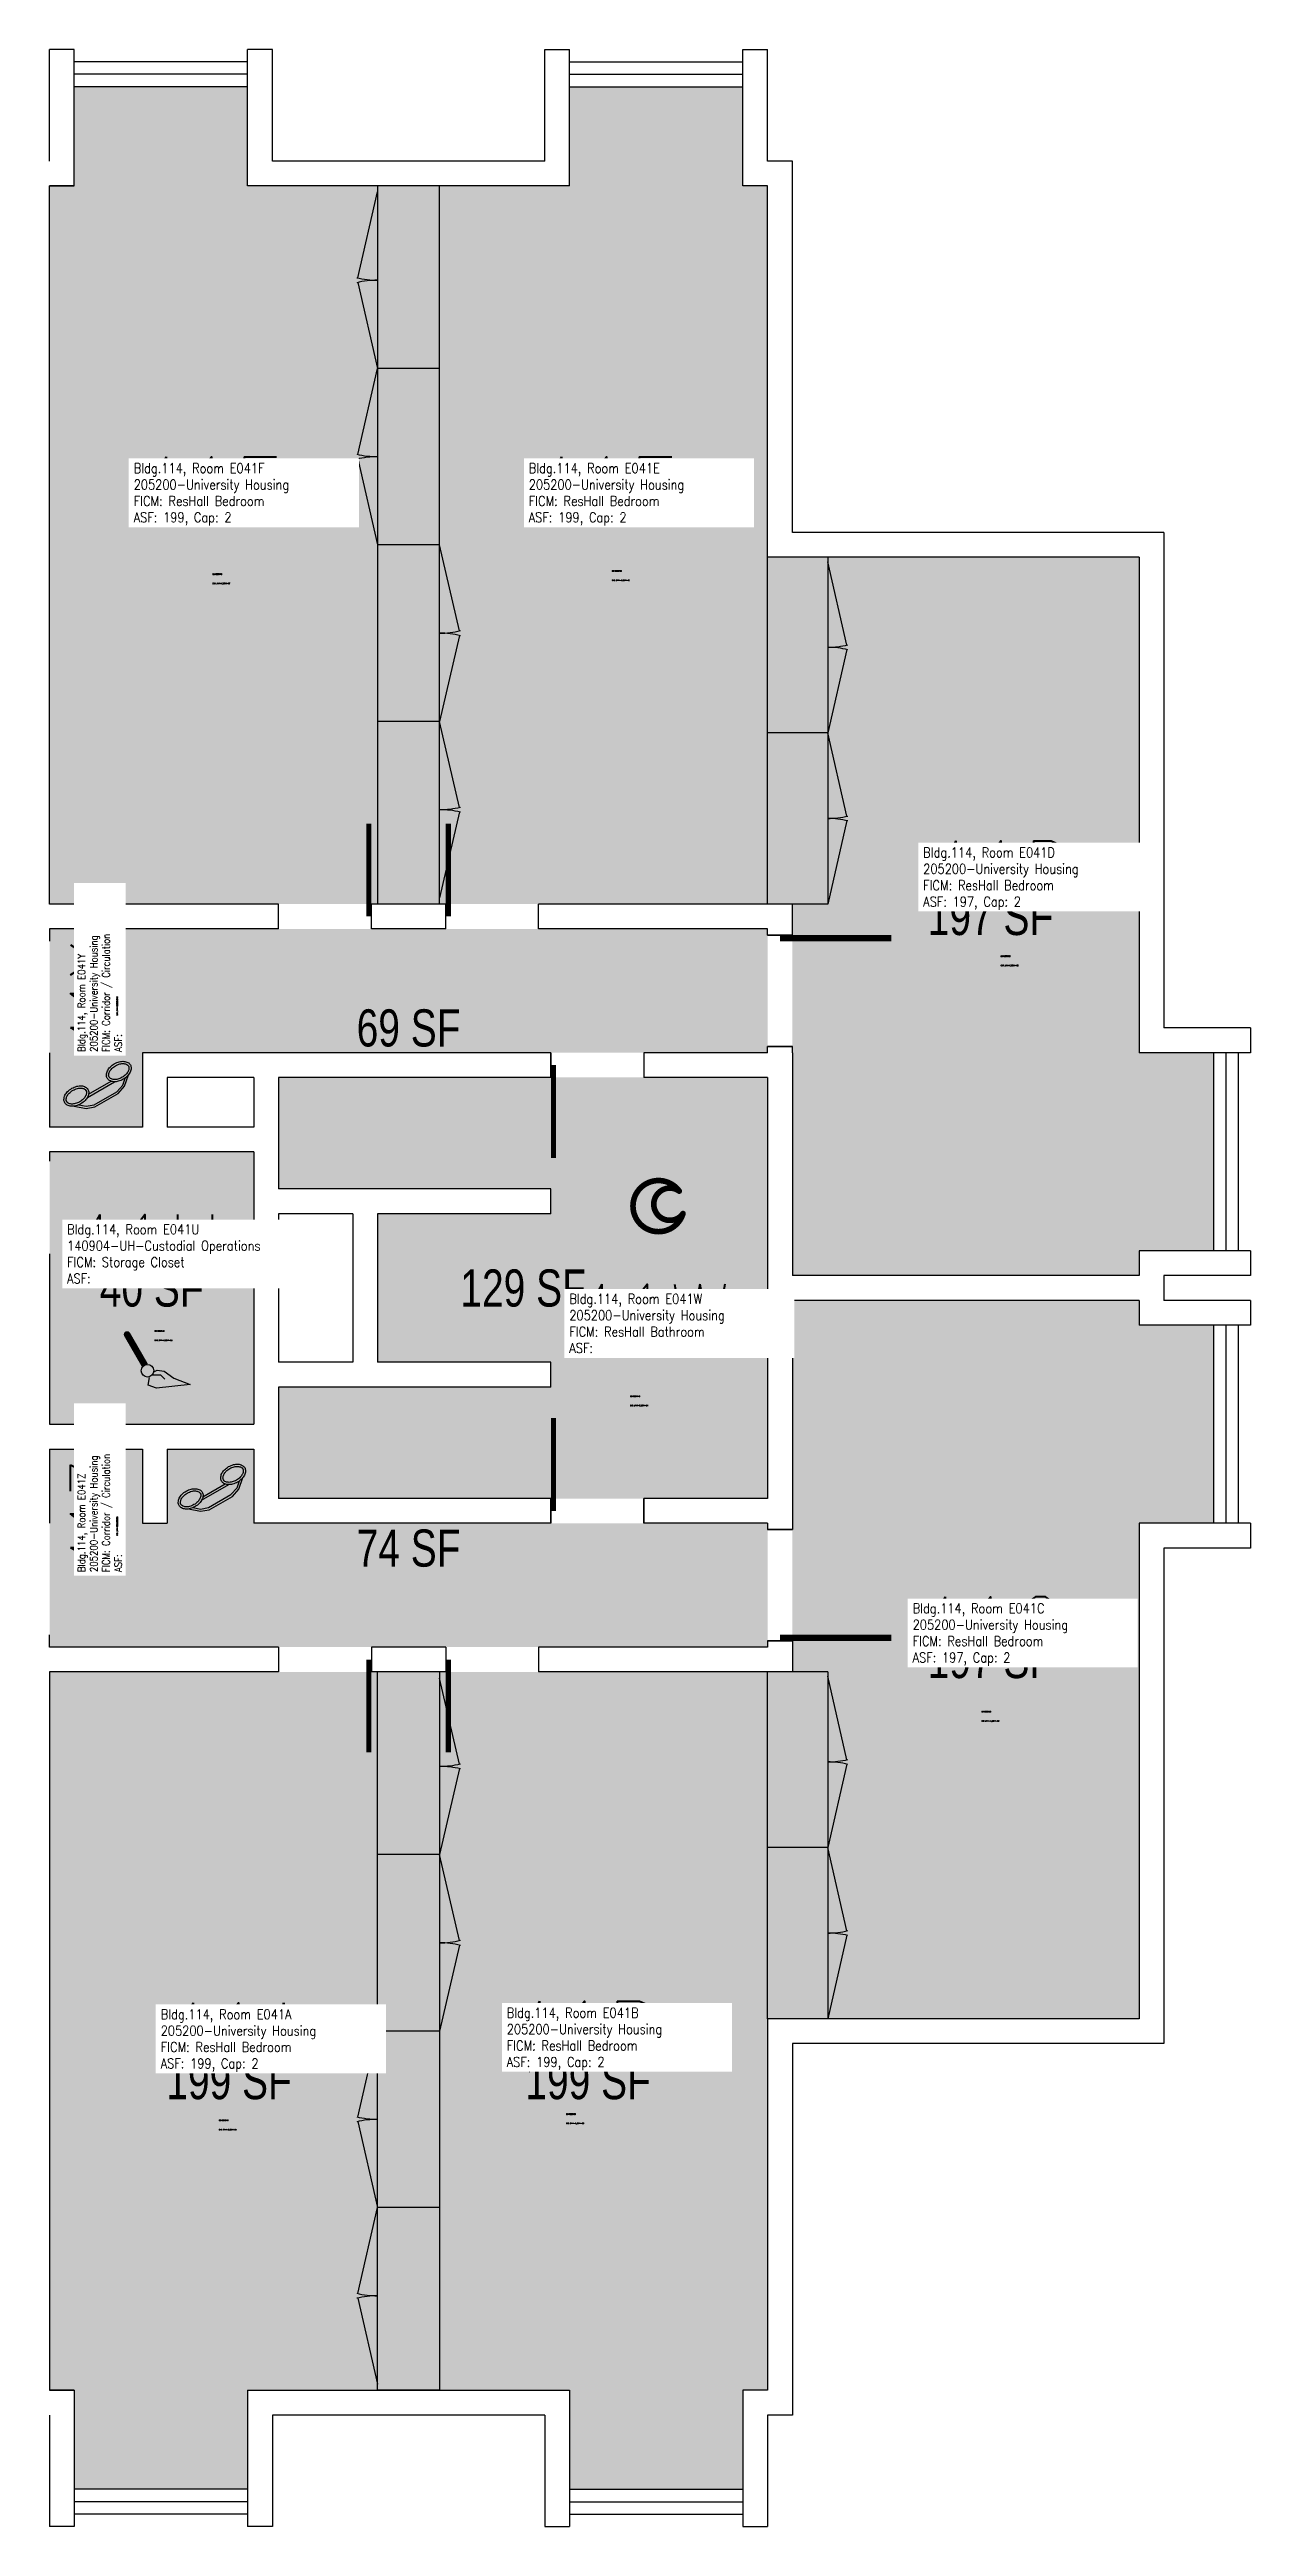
# Model space of a CAD drawing. Header units: inches. Extents: x 0 to 2044, y 0 to 2444.
# Drawn here: x 1656 to 2044, y 1644 to 2444 of the extents above; entities that cross this region are included whole.
import ezdxf
from ezdxf.enums import TextEntityAlignment as Align

# ---------------------------------------------------------------- set-up
doc = ezdxf.new("R2010")
doc.units = ezdxf.units.IN
doc.header["$LTSCALE"] = 10
doc.header["$MEASUREMENT"] = 0
doc.layers.get('0').update_dxf_attribs({"linetype": 'CONTINUOUS'})
for name, color, linetype in [('A-DOOR', 2, 'CONTINUOUS'), ('A-FLOR', 3, 'CONTINUOUS'), ('A-GLAZ', 1, 'CONTINUOUS'), ('A-GLAZ-SILL', 2, 'CONTINUOUS'), ('A-IDEN-CNUM', 7, 'CONTINUOUS'), ('A-IDEN-ICON', 4, 'CONTINUOUS'), ('A-IDEN-RNUM', 7, 'CONTINUOUS'), ('A-IDEN-SNUM', 4, 'CONTINUOUS'), ('A-IDEN-VNUM', 4, 'CONTINUOUS'), ('A-WALL', 7, 'CONTINUOUS'), ('AREA-TEXT', 3, 'CONTINUOUS'), ('Rooms-Category-Color', 7, 'CONTINUOUS'), ('Rooms-College-Color', 7, 'CONTINUOUS'), ('Rooms-Department-Color', 7, 'CONTINUOUS'), ('Rooms-Division-Color', 7, 'CONTINUOUS'), ('Rooms-Information', 7, 'CONTINUOUS')]:
    doc.layers.add(name, color=color, linetype=linetype)
doc.styles.add('AREA', font='arial.ttf', dxfattribs={"width": 0.75, "height": 24})
doc.styles.add('ROOMSNUMBER', font='txt.shx', dxfattribs={"height": 0.03})
doc.styles.add('ROOMVNUMBER', font='simplex.shx', dxfattribs={"width": 0.85})

msp = doc.modelspace()

# ---------------------------------------------------------------- texts
at = {"layer": 'A-IDEN-CNUM', "style": 'ROOMSNUMBER'}
for s, p in [('CAD #114-E_0041-0E', (1837.78, 2272.4)), ('CAD #114-E_0041-0F', (1708.7, 2271.37)), ('CAD #114-E_0041-0D', (1963.33, 2147.99)), ('CAD #114-E_0041-0U', (1689.97, 2026.93)), ('CAD #114-E_0041-0W', (1843.63, 2005.86)), ('CAD #114-E_0041-0C', (1957.11, 1903.95)), ('CAD #114-E_0041-0A', (1710.75, 1771.98)), ('CAD #114-E_0041-0B', (1822.93, 1774))]:
    msp.add_text(s, height=0.36, dxfattribs=at).set_placement(p)
for s, p in [('CAD #114-E_0041-0Y', (1678.05, 2132.05)), ('CAD #114-E_0041-0Z', (1678.05, 1964.05))]:
    msp.add_text(s, height=0.36, rotation=90, dxfattribs=at).set_placement(p)
at = {"layer": 'A-IDEN-RNUM', "style": 'ROOMSNUMBER'}
for s, p in [('0041-F0', (1708.7, 2274.37)), ('0041-E0', (1837.78, 2275.4)), ('0041-D0', (1963.33, 2150.99)), ('0041-U0', (1689.97, 2029.93)), ('0041-W0', (1843.63, 2008.86)), ('0041-C0', (1957.11, 1906.95)), ('0041-B0', (1822.93, 1777)), ('0041-A0', (1710.75, 1774.98))]:
    msp.add_text(s, height=0.36, dxfattribs=at).set_placement(p)
for s, p in [('0041-Y0', (1678.05, 2135.05)), ('0041-Z0', (1678.05, 1967.05))]:
    msp.add_text(s, height=0.36, rotation=90, dxfattribs=at).set_placement(p)
at = {"layer": 'A-IDEN-SNUM', "style": 'ROOMSNUMBER'}
for s, p in [('1140E041F0', (1708.7, 2274.37)), ('1140E041E0', (1837.78, 2275.4)), ('1140E041D0', (1963.33, 2150.99)), ('1140E041U0', (1689.97, 2029.93)), ('1140E041W0', (1843.63, 2008.86)), ('1140E041C0', (1957.11, 1906.95)), ('1140E041B0', (1822.93, 1777)), ('1140E041A0', (1710.75, 1774.98))]:
    msp.add_text(s, height=0.36, dxfattribs=at).set_placement(p)
for s, p in [('1140E041Y0', (1678.05, 2135.05)), ('1140E041Z0', (1678.05, 1967.05))]:
    msp.add_text(s, height=0.36, rotation=90, dxfattribs=at).set_placement(p)
at = {"layer": 'A-IDEN-VNUM', "style": 'ROOMVNUMBER', "width": 0.85}
for s, p in [('41F', (1683.2, 2290.25)), ('41E', (1810.83, 2290.25)), ('41D', (1938.27, 2166.14)), ('41U', (1661.68, 2045.47)), ('41W', (1823.93, 2023.02)), ('41C', (1934.85, 1922)), ('41A', (1691.93, 1790.89)), ('41B', (1803.72, 1791.38))]:
    msp.add_text(s, height=22.238, dxfattribs=at).set_placement(p)
for s, p in [('41Y', (1679.41, 2120.24)), ('41Z', (1679.41, 1952.24))]:
    msp.add_text(s, height=16.678, rotation=90, dxfattribs=at).set_placement(p)
at = {"layer": 'AREA-TEXT', "style": 'AREA', "width": 0.75}
for s, p in [('199 SF', (1714, 2300)), ('199 SF', (1830, 2300)), ('197 SF', (1960, 2164)), ('69 SF', (1772, 2128)), ('40 SF', (1689, 2044)), ('129 SF', (1809, 2044)), ('74 SF', (1772, 1960)), ('197 SF', (1960, 1924)), ('199 SF', (1714, 1788)), ('199 SF', (1830, 1788))]:
    msp.add_text(s, height=12, dxfattribs=at).set_placement(p, align=Align.MIDDLE_CENTER)

# ---------------------------------------------------------------- blocks, each defined once
blk = doc.blocks.new('CPPHONE')
at = {"color": 0, "linetype": 'ByBlock'}
for p, q in [((0.0096, 0.0252), (-0.0196, -0.0252)), ((0.0169, 0.0279), (-0.0182, -0.0329))]:
    blk.add_line(p, q, dxfattribs=at)
for points in [[(0.0364, 0.0572), (0.0417, 0.0308), (0.0382, 0.0108), (0.0082, -0.0411), (-0.0083, -0.0558), (-0.0338, -0.0645)], [(0.0334, 0.047), (0.0366, 0.0307), (0.0334, 0.0126), (0.0043, -0.0379), (-0.0109, -0.0514), (-0.0265, -0.0567)]]:
    blk.add_lwpolyline(points, dxfattribs=at)
for points in [[(0.0288, 0.0786, 0.139889), (0.0216, 0.0804, 0.107118), (0.0122, 0.0781, 0.079812), (0.0039, 0.0722, 0.067459), (-0.0035, 0.0626, 0.067459), (-0.008, 0.0515, 0.079812), (-0.009, 0.0413, 0.107118), (-0.0064, 0.032, 0.139889), (-0.0012, 0.0267, 0.139889), (0.0061, 0.0248, 0.107118), (0.0155, 0.0272, 0.079812), (0.0238, 0.0331, 0.067459), (0.0312, 0.0426, 0.067459), (0.0357, 0.0538, 0.079812), (0.0367, 0.0639, 0.107118), (0.034, 0.0732, 0.139889)], [(0.0263, 0.0743, 0.139889), (0.0218, 0.0754, 0.107118), (0.0144, 0.0736, 0.079812), (0.0074, 0.0686, 0.067459), (0.0008, 0.0601, 0.067459), (-0.0032, 0.0502, 0.079812), (-0.004, 0.0417, 0.107118), (-0.0019, 0.0344, 0.139889), (0.0013, 0.031, 0.139889), (0.0059, 0.0298, 0.107118), (0.0133, 0.0317, 0.079812), (0.0203, 0.0367, 0.067459), (0.0268, 0.0451, 0.067459), (0.0309, 0.055, 0.079812), (0.0317, 0.0636, 0.107118), (0.0296, 0.0709, 0.139889)], [(-0.0262, -0.0167, 0.139889), (-0.0334, -0.0148, 0.107118), (-0.0428, -0.0172, 0.079812), (-0.0511, -0.0231, 0.067459), (-0.0585, -0.0326, 0.067459), (-0.063, -0.0438, 0.079812), (-0.064, -0.0539, 0.107118), (-0.0614, -0.0632, 0.139889), (-0.0562, -0.0686, 0.139889), (-0.0489, -0.0704, 0.107118), (-0.0395, -0.0681, 0.079812), (-0.0312, -0.0622, 0.067459), (-0.0238, -0.0526, 0.067459), (-0.0193, -0.0415, 0.079812), (-0.0183, -0.0313, 0.107118), (-0.021, -0.022, 0.139889)], [(-0.0287, -0.021, 0.139889), (-0.0332, -0.0198, 0.107118), (-0.0406, -0.0217, 0.079812), (-0.0476, -0.0267, 0.067459), (-0.0542, -0.0351, 0.067459), (-0.0582, -0.045, 0.079812), (-0.059, -0.0536, 0.107118), (-0.0569, -0.0609, 0.139889), (-0.0537, -0.0643, 0.139889), (-0.0491, -0.0654, 0.107118), (-0.0417, -0.0636, 0.079812), (-0.0347, -0.0586, 0.067459), (-0.0282, -0.0501, 0.067459), (-0.0241, -0.0402, 0.079812), (-0.0233, -0.0317, 0.107118), (-0.0254, -0.0244, 0.139889)]]:
    blk.add_lwpolyline(points, format="xyb", close=True, dxfattribs=at)
blk = doc.blocks.new('CPCUST')
at = {"color": 0, "linetype": 'ByBlock'}
for p, q in [((0.0171, -0.0639), (0.02, -0.0466)), ((0.0262, -0.0408), (0.0446, -0.0406)), ((0.0297, -0.0341), (0.0376, -0.0302)), ((0.0376, -0.0302), (0.0533, -0.0324)), ((0.0446, -0.0406), (0.0543, -0.0505)), ((0.0533, -0.0324), (0.0745, -0.0479)), ((0.0745, -0.0479), (0.1117, -0.0625)), ((0.0358, -0.0705), (0.0171, -0.0639)), ((0.1117, -0.0625), (0.0358, -0.0705))]:
    blk.add_line(p, q, dxfattribs=at)
at = {"color": 0, "linetype": 'ByBlock', "const_width": 0.0075}
blk.add_lwpolyline([(-0.0332, 0.0481, 1), (-0.0268, 0.0519, 1)], format="xyb", close=True, dxfattribs=at)
at = {"color": 0, "linetype": 'ByBlock', "const_width": 0.015}
blk.add_lwpolyline([(-0.03, 0.05), (0.01, -0.0193)], dxfattribs=at)
at = {"color": 0, "linetype": 'ByBlock'}
blk.add_circle((0.0158, -0.0313), 0.0141, dxfattribs=at)
blk = doc.blocks.new('CPBATH')
at = {"color": 0, "linetype": 'ByBlock', "const_width": 0.0127}
for points in [[(0.0571, 0.0168, 0.861492), (-0.0551, 0, 1)], [(-0.0551, 0, 0.726902), (0.0487, -0.0337, 1)], [(0.0571, 0.0168, 0.729002), (-0.0084, -0.0042, 1)], [(-0.0084, -0.0042, 0.609468), (0.0487, -0.0337, 1)]]:
    blk.add_lwpolyline(points, format="xyb", dxfattribs=at)
at = {"color": 0, "linetype": 'ByBlock', "const_width": 0.00637}
for points in [[(0.0544, 0.0152, 1), (0.0599, 0.0184, 1)], [(0.0459, -0.0353, 1), (0.0515, -0.0321, 1)]]:
    blk.add_lwpolyline(points, format="xyb", close=True, dxfattribs=at)

# ---------------------------------------------------------------- hatches: boundary and pattern name
at = {"layer": 'Rooms-Category-Color', "true_color": 0x728ef3}
for points in [[(1772, 2168), (1656, 2168), (1656, 2400), (1664, 2400), (1664, 2432), (1720, 2432), (1720, 2400), (1772, 2400)], [(1772, 2168), (1888, 2168), (1888, 2400), (1880, 2400), (1880, 2432), (1824, 2432), (1824, 2400), (1772, 2400)], [(2008, 2120), (2032, 2120), (2032, 2056), (2008, 2056), (2008, 2048), (1896, 2048), (1896, 2168), (1888, 2168), (1888, 2280), (2008, 2280)], [(1730, 2076), (1730, 2112), (1888, 2112), (1888, 1976), (1730, 1976), (1730, 2012), (1818, 2012), (1818, 2020), (1762, 2020), (1762, 2068), (1818, 2068), (1818, 2076)], [(1656, 2088), (1656, 2000), (1722, 2000), (1722, 2088)], [(2008, 1968), (2032, 1968), (2032, 2032), (2008, 2032), (2008, 2040), (1896, 2040), (1896, 1920), (1888, 1920), (1888, 1808), (2008, 1808)], [(1772, 1920), (1656, 1920), (1656, 1688), (1664, 1688), (1664, 1656), (1720, 1656), (1720, 1688), (1772, 1688)], [(1772, 1920), (1888, 1920), (1888, 1688), (1880, 1688), (1880, 1656), (1824, 1656), (1824, 1688), (1772, 1688)]]:
    msp.add_hatch(color=171, dxfattribs=at).paths.add_polyline_path(points)
at = {"layer": 'Rooms-Category-Color', "true_color": 0xadadad}
for points in [[(1888, 2120), (1888, 2160), (1656, 2160), (1656, 2096), (1686, 2096), (1686, 2120)], [(1656, 1928), (1656, 1992), (1686, 1992), (1686, 1968), (1694, 1968), (1694, 1992), (1722, 1992), (1722, 1968), (1888, 1968), (1888, 1928)]]:
    msp.add_hatch(color=253, dxfattribs=at).paths.add_polyline_path(points)
at = {"layer": 'Rooms-College-Color', "true_color": 0xadadad}
for points in [[(1772, 2168), (1656, 2168), (1656, 2400), (1664, 2400), (1664, 2432), (1720, 2432), (1720, 2400), (1772, 2400)], [(1772, 2168), (1888, 2168), (1888, 2400), (1880, 2400), (1880, 2432), (1824, 2432), (1824, 2400), (1772, 2400)], [(2008, 2120), (2032, 2120), (2032, 2056), (2008, 2056), (2008, 2048), (1896, 2048), (1896, 2168), (1888, 2168), (1888, 2280), (2008, 2280)], [(1888, 2120), (1888, 2160), (1656, 2160), (1656, 2096), (1686, 2096), (1686, 2120)], [(1730, 2076), (1730, 2112), (1888, 2112), (1888, 1976), (1730, 1976), (1730, 2012), (1818, 2012), (1818, 2020), (1762, 2020), (1762, 2068), (1818, 2068), (1818, 2076)], [(1656, 2088), (1656, 2000), (1722, 2000), (1722, 2088)], [(2008, 1968), (2032, 1968), (2032, 2032), (2008, 2032), (2008, 2040), (1896, 2040), (1896, 1920), (1888, 1920), (1888, 1808), (2008, 1808)], [(1656, 1928), (1656, 1992), (1686, 1992), (1686, 1968), (1694, 1968), (1694, 1992), (1722, 1992), (1722, 1968), (1888, 1968), (1888, 1928)], [(1772, 1920), (1656, 1920), (1656, 1688), (1664, 1688), (1664, 1656), (1720, 1656), (1720, 1688), (1772, 1688)], [(1772, 1920), (1888, 1920), (1888, 1688), (1880, 1688), (1880, 1656), (1824, 1656), (1824, 1688), (1772, 1688)]]:
    msp.add_hatch(color=253, dxfattribs=at).paths.add_polyline_path(points)
at = {"layer": 'Rooms-Department-Color', "true_color": 0x604aed}
for points in [[(1772, 2168), (1656, 2168), (1656, 2400), (1664, 2400), (1664, 2432), (1720, 2432), (1720, 2400), (1772, 2400)], [(1772, 2168), (1888, 2168), (1888, 2400), (1880, 2400), (1880, 2432), (1824, 2432), (1824, 2400), (1772, 2400)], [(2008, 2120), (2032, 2120), (2032, 2056), (2008, 2056), (2008, 2048), (1896, 2048), (1896, 2168), (1888, 2168), (1888, 2280), (2008, 2280)], [(1730, 2076), (1730, 2112), (1888, 2112), (1888, 1976), (1730, 1976), (1730, 2012), (1818, 2012), (1818, 2020), (1762, 2020), (1762, 2068), (1818, 2068), (1818, 2076)], [(1656, 2088), (1656, 2000), (1722, 2000), (1722, 2088)], [(2008, 1968), (2032, 1968), (2032, 2032), (2008, 2032), (2008, 2040), (1896, 2040), (1896, 1920), (1888, 1920), (1888, 1808), (2008, 1808)], [(1772, 1920), (1656, 1920), (1656, 1688), (1664, 1688), (1664, 1656), (1720, 1656), (1720, 1688), (1772, 1688)], [(1772, 1920), (1888, 1920), (1888, 1688), (1880, 1688), (1880, 1656), (1824, 1656), (1824, 1688), (1772, 1688)]]:
    msp.add_hatch(color=173, dxfattribs=at).paths.add_polyline_path(points)
at = {"layer": 'Rooms-Department-Color', "true_color": 0xacacac}
for points in [[(1888, 2120), (1888, 2160), (1656, 2160), (1656, 2096), (1686, 2096), (1686, 2120)], [(1656, 1928), (1656, 1992), (1686, 1992), (1686, 1968), (1694, 1968), (1694, 1992), (1722, 1992), (1722, 1968), (1888, 1968), (1888, 1928)]]:
    msp.add_hatch(color=253, dxfattribs=at).paths.add_polyline_path(points)
at = {"layer": 'Rooms-Division-Color', "true_color": 0x604aed}
for points in [[(1772, 2168), (1656, 2168), (1656, 2400), (1664, 2400), (1664, 2432), (1720, 2432), (1720, 2400), (1772, 2400)], [(1772, 2168), (1888, 2168), (1888, 2400), (1880, 2400), (1880, 2432), (1824, 2432), (1824, 2400), (1772, 2400)], [(2008, 2120), (2032, 2120), (2032, 2056), (2008, 2056), (2008, 2048), (1896, 2048), (1896, 2168), (1888, 2168), (1888, 2280), (2008, 2280)], [(1730, 2076), (1730, 2112), (1888, 2112), (1888, 1976), (1730, 1976), (1730, 2012), (1818, 2012), (1818, 2020), (1762, 2020), (1762, 2068), (1818, 2068), (1818, 2076)], [(1656, 2088), (1656, 2000), (1722, 2000), (1722, 2088)], [(2008, 1968), (2032, 1968), (2032, 2032), (2008, 2032), (2008, 2040), (1896, 2040), (1896, 1920), (1888, 1920), (1888, 1808), (2008, 1808)], [(1772, 1920), (1656, 1920), (1656, 1688), (1664, 1688), (1664, 1656), (1720, 1656), (1720, 1688), (1772, 1688)], [(1772, 1920), (1888, 1920), (1888, 1688), (1880, 1688), (1880, 1656), (1824, 1656), (1824, 1688), (1772, 1688)]]:
    msp.add_hatch(color=173, dxfattribs=at).paths.add_polyline_path(points)
at = {"layer": 'Rooms-Division-Color', "true_color": 0xadadad}
for points in [[(1888, 2120), (1888, 2160), (1656, 2160), (1656, 2096), (1686, 2096), (1686, 2120)], [(1656, 1928), (1656, 1992), (1686, 1992), (1686, 1968), (1694, 1968), (1694, 1992), (1722, 1992), (1722, 1968), (1888, 1968), (1888, 1928)]]:
    msp.add_hatch(color=253, dxfattribs=at).paths.add_polyline_path(points)

# ---------------------------------------------------------------- linework, layer by layer
at = {"layer": 'A-DOOR'}
for points in [[(1759.17, 2164, 1.67, 1.67, 0), (1759.17, 2194, 0, 0, 0.414214), (1730, 2164, 0, 0, 0.814237)], [(1784.83, 2164, 1.67, 1.67, 0), (1784.83, 2194, 0, 0, -0.414214), (1814, 2164, 0, 0, -0.814237)], [(1892, 2157, 2, 2, 0), (1928, 2157, 0, 0, -0.414214), (1892, 2122, 0, 0, -0.814237)], [(1818.83, 2116, 1.67, 1.67, 0), (1818.83, 2086, 0, 0, 0.414214), (1848, 2116, 0, 0, 0.814237)], [(1818.83, 1972, 1.67, 1.67, 0), (1818.83, 2002, 0, 0, -0.414214), (1848, 1972, 0, 0, -0.814237)], [(1892, 1931, 2, 2, 0), (1928, 1931, 0, 0, 0.414214), (1892, 1966, 0, 0, 0.814237)], [(1759.17, 1924, 1.67, 1.67, 0), (1759.17, 1894, 0, 0, -0.414214), (1730, 1924, 0, 0, -0.814237)], [(1784.83, 1924, 1.67, 1.67, 0), (1784.83, 1894, 0, 0, 0.414214), (1814, 1924, 0, 0, 0.814237)]]:
    msp.add_lwpolyline(points, format="xyseb", dxfattribs=at)
at = {"layer": 'A-FLOR'}
for p, q in [((1755.59, 2370.23), (1762, 2398)), ((1782, 2400), (1762, 2400)), ((1762, 2400), (1762, 2284)), ((1782, 2284), (1782, 2400)), ((1755.59, 2368.77), (1762, 2341)), ((1755.59, 2313.23), (1762, 2341)), ((1782, 2341), (1762, 2341)), ((1755.59, 2311.77), (1762, 2284)), ((1782, 2284), (1762, 2284)), ((1762, 2284), (1762, 2168)), ((1788.41, 2256.23), (1782, 2284)), ((1782, 2227), (1782, 2284)), ((1907.4, 2280), (1888, 2280)), ((1888, 2168), (1888, 2280)), ((1907.4, 2280), (1907.4, 2223.29)), ((1913.62, 2251.64), (1907.4, 2278.58)), ((1907.4, 2278.58), (1907.4, 2223.29)), ((1788.41, 2254.77), (1782, 2227)), ((1913.62, 2250.23), (1907.4, 2223.29)), ((1782, 2227), (1762, 2227)), ((1782, 2168), (1782, 2227)), ((1788.41, 2199.23), (1782, 2227)), ((1782, 2170), (1782, 2227)), ((1907.4, 2223.29), (1888, 2223.29)), ((1913.62, 2196.35), (1907.4, 2223.29)), ((1907.4, 2223.29), (1907.4, 2168)), ((1788.41, 2197.77), (1782, 2170)), ((1913.62, 2194.94), (1907.4, 2168)), ((1782, 2168), (1762, 2168)), ((1907.4, 2168), (1888, 2168)), ((1782, 1920), (1762, 1920)), ((1762, 1804), (1762, 1920)), ((1782, 1920), (1782, 1861)), ((1788.41, 1890.23), (1782, 1918)), ((1782, 1918), (1782, 1861)), ((1907.4, 1920), (1888, 1920)), ((1888, 1808), (1888, 1920)), ((1907.4, 1920), (1907.4, 1863.29)), ((1913.62, 1891.64), (1907.4, 1918.58)), ((1907.4, 1918.58), (1907.4, 1863.29)), ((1788.41, 1888.77), (1782, 1861)), ((1913.62, 1890.23), (1907.4, 1863.29)), ((1782, 1861), (1762, 1861)), ((1788.41, 1833.23), (1782, 1861)), ((1782, 1861), (1782, 1804)), ((1907.4, 1863.29), (1888, 1863.29)), ((1913.62, 1836.35), (1907.4, 1863.29)), ((1907.4, 1863.29), (1907.4, 1808)), ((1913.62, 1834.94), (1907.4, 1808)), ((1788.41, 1831.77), (1782, 1804)), ((1755.59, 1776.23), (1762, 1804)), ((1782, 1804), (1762, 1804)), ((1762, 1688), (1762, 1804)), ((1782, 1804), (1782, 1688)), ((1907.4, 1808), (1888, 1808)), ((1755.59, 1774.77), (1762, 1747)), ((1755.59, 1719.23), (1762, 1747)), ((1782, 1747), (1762, 1747)), ((1755.59, 1717.77), (1762, 1690)), ((1782, 1688), (1762, 1688))]:
    msp.add_line(p, q, dxfattribs=at)
for centre, radius, start, end in [((1762, 2398), 28.5, 256.2626, 270), ((1762, 2341), 28.5, 90, 103.7374), ((1762, 2341), 28.5, 256.2626, 270), ((1762, 2284), 28.5, 90, 103.7374), ((1782, 2284), 28.5, 270, 283.7374), ((1782, 2227), 28.5, 76.2626, 90), ((1907.4, 2278.58), 27.64, 270, 283.7374), ((1907.4, 2223.29), 27.64, 76.2626, 90), ((1782, 2227), 28.5, 270, 283.7374), ((1782, 2170), 28.5, 76.2626, 90), ((1907.4, 2223.29), 27.64, 270, 283.7374), ((1907.4, 2168), 27.64, 76.2626, 90), ((1782, 1918), 28.5, 270, 283.7374), ((1782, 1861), 28.5, 76.2626, 90), ((1907.4, 1918.58), 27.64, 270, 283.7374), ((1907.4, 1863.29), 27.64, 76.2626, 90), ((1782, 1861), 28.5, 270, 283.7374), ((1782, 1804), 28.5, 76.2626, 90), ((1907.4, 1863.29), 27.64, 270, 283.7374), ((1907.4, 1808), 27.64, 76.2626, 90), ((1762, 1804), 28.5, 256.2626, 270), ((1762, 1747), 28.5, 90, 103.7374), ((1762, 1747), 28.5, 256.2626, 270), ((1762, 1690), 28.5, 90, 103.7374)]:
    msp.add_arc(centre, radius, start, end, dxfattribs=at)
at = {"layer": 'A-GLAZ'}
for p, q in [((1720, 2436), (1664, 2436)), ((1824, 2436), (1880, 2436)), ((2036, 2120), (2036, 2056)), ((2036, 2032), (2036, 1968)), ((1720, 1652), (1664, 1652)), ((1824, 1652), (1880, 1652))]:
    msp.add_line(p, q, dxfattribs=at)
at = {"layer": 'A-GLAZ-SILL'}
for p, q in [((1720, 2440), (1664, 2440)), ((1824, 2440), (1880, 2440)), ((1720, 2432), (1664, 2432)), ((1824, 2432), (1880, 2432)), ((2032, 2120), (2032, 2056)), ((2040, 2120), (2040, 2056)), ((2032, 2032), (2032, 1968)), ((2040, 2032), (2040, 1968)), ((1720, 1656), (1664, 1656)), ((1824, 1656), (1880, 1656)), ((1720, 1648), (1664, 1648)), ((1824, 1648), (1880, 1648))]:
    msp.add_line(p, q, dxfattribs=at)
at = {"layer": 'A-WALL'}
for p, q in [((1656, 2408), (1656, 2444)), ((1664, 2444), (1656, 2444)), ((1664, 2400), (1664, 2444)), ((1720, 2400), (1720, 2444)), ((1728, 2444), (1720, 2444)), ((1728, 2408), (1728, 2444)), ((1816, 2408), (1816, 2444)), ((1816, 2444), (1824, 2444)), ((1824, 2400), (1824, 2444)), ((1880, 2400), (1880, 2444)), ((1880, 2444), (1888, 2444)), ((1888, 2408), (1888, 2444)), ((1816, 2408), (1728, 2408)), ((1896, 2408), (1888, 2408)), ((1896, 2288), (1896, 2408)), ((1656, 2168), (1656, 2400)), ((1656, 2400), (1664, 2400)), ((1664, 2400), (1656, 2400)), ((1656, 2400), (1664, 2400)), ((1664, 2400), (1656, 2400)), ((1824, 2400), (1720, 2400)), ((1888, 2400), (1880, 2400)), ((1888, 2280), (1888, 2400)), ((2016, 2288), (1896, 2288)), ((2016, 2288), (2016, 2128)), ((2008, 2280), (1888, 2280)), ((2008, 2280), (2008, 2120)), ((1730, 2168), (1656, 2168)), ((1730, 2160), (1730, 2168)), ((1730, 2160), (1730, 2168)), ((1784, 2168), (1760, 2168)), ((1760, 2160), (1760, 2168)), ((1760, 2160), (1760, 2168)), ((1784, 2160), (1784, 2168)), ((1784, 2160), (1784, 2168)), ((1896, 2168), (1814, 2168)), ((1814, 2160), (1814, 2168)), ((1814, 2160), (1814, 2168)), ((1896, 2160), (1896, 2168)), ((1656, 2160), (1656, 2156)), ((1730, 2160), (1656, 2160)), ((1784, 2160), (1760, 2160)), ((1888, 2160), (1814, 2160)), ((1888, 2158), (1888, 2160)), ((1896, 2158), (1888, 2158)), ((1888, 2158), (1896, 2158)), ((1896, 2158), (1896, 2160)), ((1896, 2122), (1888, 2122)), ((1888, 2120), (1888, 2122)), ((1888, 2122), (1896, 2122)), ((1896, 2120), (1896, 2122)), ((2044, 2128), (2016, 2128)), ((2044, 2128), (2044, 2120)), ((1656, 2120), (1656, 2096)), ((1818, 2120), (1686, 2120)), ((1686, 2120), (1686, 2096)), ((1818, 2112), (1818, 2120)), ((1818, 2120), (1818, 2112)), ((1888, 2120), (1848, 2120)), ((1848, 2120), (1848, 2112)), ((1848, 2120), (1848, 2112)), ((1896, 2120), (1896, 2048)), ((2044, 2120), (2008, 2120)), ((1694, 2112), (1694, 2096)), ((1722, 2112), (1694, 2112)), ((1722, 2112), (1722, 2096)), ((1818, 2112), (1730, 2112)), ((1730, 2112), (1730, 2076)), ((1888, 2112), (1848, 2112)), ((1888, 2112), (1888, 1976)), ((1686, 2096), (1656, 2096)), ((1722, 2096), (1694, 2096)), ((1722, 2088), (1656, 2088)), ((1656, 2088), (1656, 2085)), ((1722, 2088), (1722, 2000)), ((1818, 2076), (1730, 2076)), ((1818, 2068), (1818, 2076)), ((1730, 2068), (1730, 2020)), ((1754, 2068), (1730, 2068)), ((1754, 2068), (1754, 2020)), ((1818, 2068), (1762, 2068)), ((1762, 2068), (1762, 2020)), ((1656, 2055), (1656, 2000)), ((2044, 2056), (2008, 2056)), ((2008, 2056), (2008, 2048)), ((2044, 2056), (2044, 2048)), ((2008, 2048), (1896, 2048)), ((2044, 2048), (2016, 2048)), ((2016, 2048), (2016, 2040)), ((1896, 2040), (1896, 1968)), ((2008, 2040), (1896, 2040)), ((2008, 2040), (2008, 2032)), ((2044, 2040), (2016, 2040)), ((2044, 2040), (2044, 2032)), ((2044, 2032), (2008, 2032)), ((1754, 2020), (1730, 2020)), ((1818, 2020), (1762, 2020)), ((1818, 2012), (1818, 2020)), ((1818, 2012), (1730, 2012)), ((1730, 2012), (1730, 1976)), ((1656, 2000), (1722, 2000)), ((1656, 1992), (1686, 1992)), ((1656, 1992), (1656, 1968)), ((1686, 1992), (1686, 1968)), ((1694, 1992), (1694, 1968)), ((1694, 1992), (1722, 1992)), ((1722, 1992), (1722, 1968)), ((1818, 1976), (1730, 1976)), ((1818, 1976), (1818, 1968)), ((1818, 1968), (1818, 1976)), ((1888, 1976), (1848, 1976)), ((1848, 1976), (1848, 1968)), ((1848, 1968), (1848, 1976)), ((1686, 1968), (1694, 1968)), ((1818, 1968), (1722, 1968)), ((1888, 1968), (1848, 1968)), ((1888, 1968), (1888, 1966)), ((1896, 1966), (1888, 1966)), ((1888, 1966), (1896, 1966)), ((1896, 1968), (1896, 1966)), ((2044, 1968), (2008, 1968)), ((2008, 1968), (2008, 1808)), ((2044, 1968), (2044, 1960)), ((2016, 1960), (2016, 1800)), ((2044, 1960), (2016, 1960)), ((1656, 1928), (1656, 1932)), ((1896, 1930), (1888, 1930)), ((1888, 1930), (1888, 1928)), ((1888, 1930), (1896, 1930)), ((1896, 1930), (1896, 1928)), ((1730, 1928), (1656, 1928)), ((1730, 1928), (1730, 1920)), ((1730, 1928), (1730, 1920)), ((1760, 1928), (1760, 1920)), ((1784, 1928), (1760, 1928)), ((1760, 1928), (1760, 1920)), ((1784, 1928), (1784, 1920)), ((1784, 1928), (1784, 1920)), ((1888, 1928), (1814, 1928)), ((1814, 1928), (1814, 1920)), ((1814, 1928), (1814, 1920)), ((1896, 1928), (1896, 1920)), ((1730, 1920), (1656, 1920)), ((1656, 1920), (1656, 1688)), ((1784, 1920), (1760, 1920)), ((1896, 1920), (1814, 1920)), ((1888, 1808), (1888, 1688)), ((2008, 1808), (1888, 1808)), ((1888, 1808), (1888, 1688)), ((1896, 1800), (1896, 1680)), ((2016, 1800), (1896, 1800)), ((1896, 1800), (1896, 1680)), ((1656, 1688), (1664, 1688)), ((1664, 1688), (1656, 1688)), ((1656, 1688), (1664, 1688)), ((1664, 1688), (1664, 1644)), ((1720, 1688), (1720, 1644)), ((1720, 1688), (1824, 1688)), ((1824, 1688), (1824, 1644)), ((1888, 1688), (1880, 1688)), ((1880, 1688), (1880, 1644)), ((1656, 1680), (1656, 1644)), ((1728, 1680), (1728, 1644)), ((1816, 1680), (1728, 1680)), ((1816, 1680), (1816, 1644)), ((1896, 1680), (1888, 1680)), ((1888, 1680), (1888, 1644)), ((1664, 1644), (1656, 1644)), ((1728, 1644), (1720, 1644)), ((1816, 1644), (1824, 1644)), ((1880, 1644), (1888, 1644))]:
    msp.add_line(p, q, dxfattribs=at)

# ---------------------------------------------------------------- block references
at = {"layer": 'A-IDEN-ICON', "xscale": -144, "yscale": 143.9999999993356, "zscale": 144}
for name, p, rotation in [('CPPHONE', (1672.24, 2107.99), 90.00000000027794), ('CPBATH', (1852.43, 2070.45), 180), ('CPPHONE', (1709.17, 1977.88), 90.00000000027794)]:
    msp.add_blockref(name, p, dxfattribs=dict(at, rotation=rotation))
at = {"layer": 'A-IDEN-ICON', "xscale": 144, "yscale": 144, "zscale": 144}
msp.add_blockref('CPCUST', (1685.39, 2021.78), dxfattribs=at)

msp.set_redraw_order([(e.dxf.handle, doc.entitydb.next_handle()) for e in msp.query("TEXT MTEXT ATTDEF DIMENSION ARC_DIMENSION")])  # texts and dimensions are drawn at this point

# ---------------------------------------------------------------- next in the draw order: texts
at = {"layer": 'Rooms-Information', "char_height": 3.1768, "width": 71.1604, "attachment_point": 7, "style": 'ROOMVNUMBER', "bg_fill": 3, "box_fill_scale": 1.5, "bg_fill_color": 256, "bg_fill_true_color": 13158600, "bg_fill_transparency": 0}
for s, insert in [('Bldg.114, Room E041F^M^J205200-University Housing^M^JFICM: ResHall Bedroom^M^JASF: 199, Cap: 2', (1683.2, 2290.25)), ('Bldg.114, Room E041E^M^J205200-University Housing^M^JFICM: ResHall Bedroom^M^JASF: 199, Cap: 2', (1810.83, 2290.25)), ('Bldg.114, Room E041D^M^J205200-University Housing^M^JFICM: ResHall Bedroom^M^JASF: 197, Cap: 2', (1938.27, 2166.14)), ('Bldg.114, Room E041U^M^J140904-UH-Custodial Operations^M^JFICM: Storage Closet^M^JASF: ', (1661.68, 2045.47)), ('Bldg.114, Room E041W^M^J205200-University Housing^M^JFICM: ResHall Bathroom^M^JASF: ', (1823.93, 2023.02)), ('Bldg.114, Room E041C^M^J205200-University Housing^M^JFICM: ResHall Bedroom^M^JASF: 197, Cap: 2', (1934.85, 1922)), ('Bldg.114, Room E041A^M^J205200-University Housing^M^JFICM: ResHall Bedroom^M^JASF: 199, Cap: 2', (1691.93, 1790.89)), ('Bldg.114, Room E041B^M^J205200-University Housing^M^JFICM: ResHall Bedroom^M^JASF: 199, Cap: 2', (1803.72, 1791.38))]:
    msp.add_mtext(s, dxfattribs=dict(at, insert=insert))
at = {"layer": 'Rooms-Information', "char_height": 2.3826, "width": 53.3703, "attachment_point": 7, "rotation": 90, "style": 'ROOMVNUMBER', "bg_fill": 3, "box_fill_scale": 1.5, "bg_fill_color": 256, "bg_fill_true_color": 13158600, "bg_fill_transparency": 0}
for s, insert in [('Bldg.114, Room E041Y^M^J205200-University Housing^M^JFICM: Corridor / Circulation^M^JASF: ', (1679.41, 2120.24)), ('Bldg.114, Room E041Z^M^J205200-University Housing^M^JFICM: Corridor / Circulation^M^JASF: ', (1679.41, 1952.24))]:
    msp.add_mtext(s, dxfattribs=dict(at, insert=insert))

doc.saveas('drawing.dxf')
